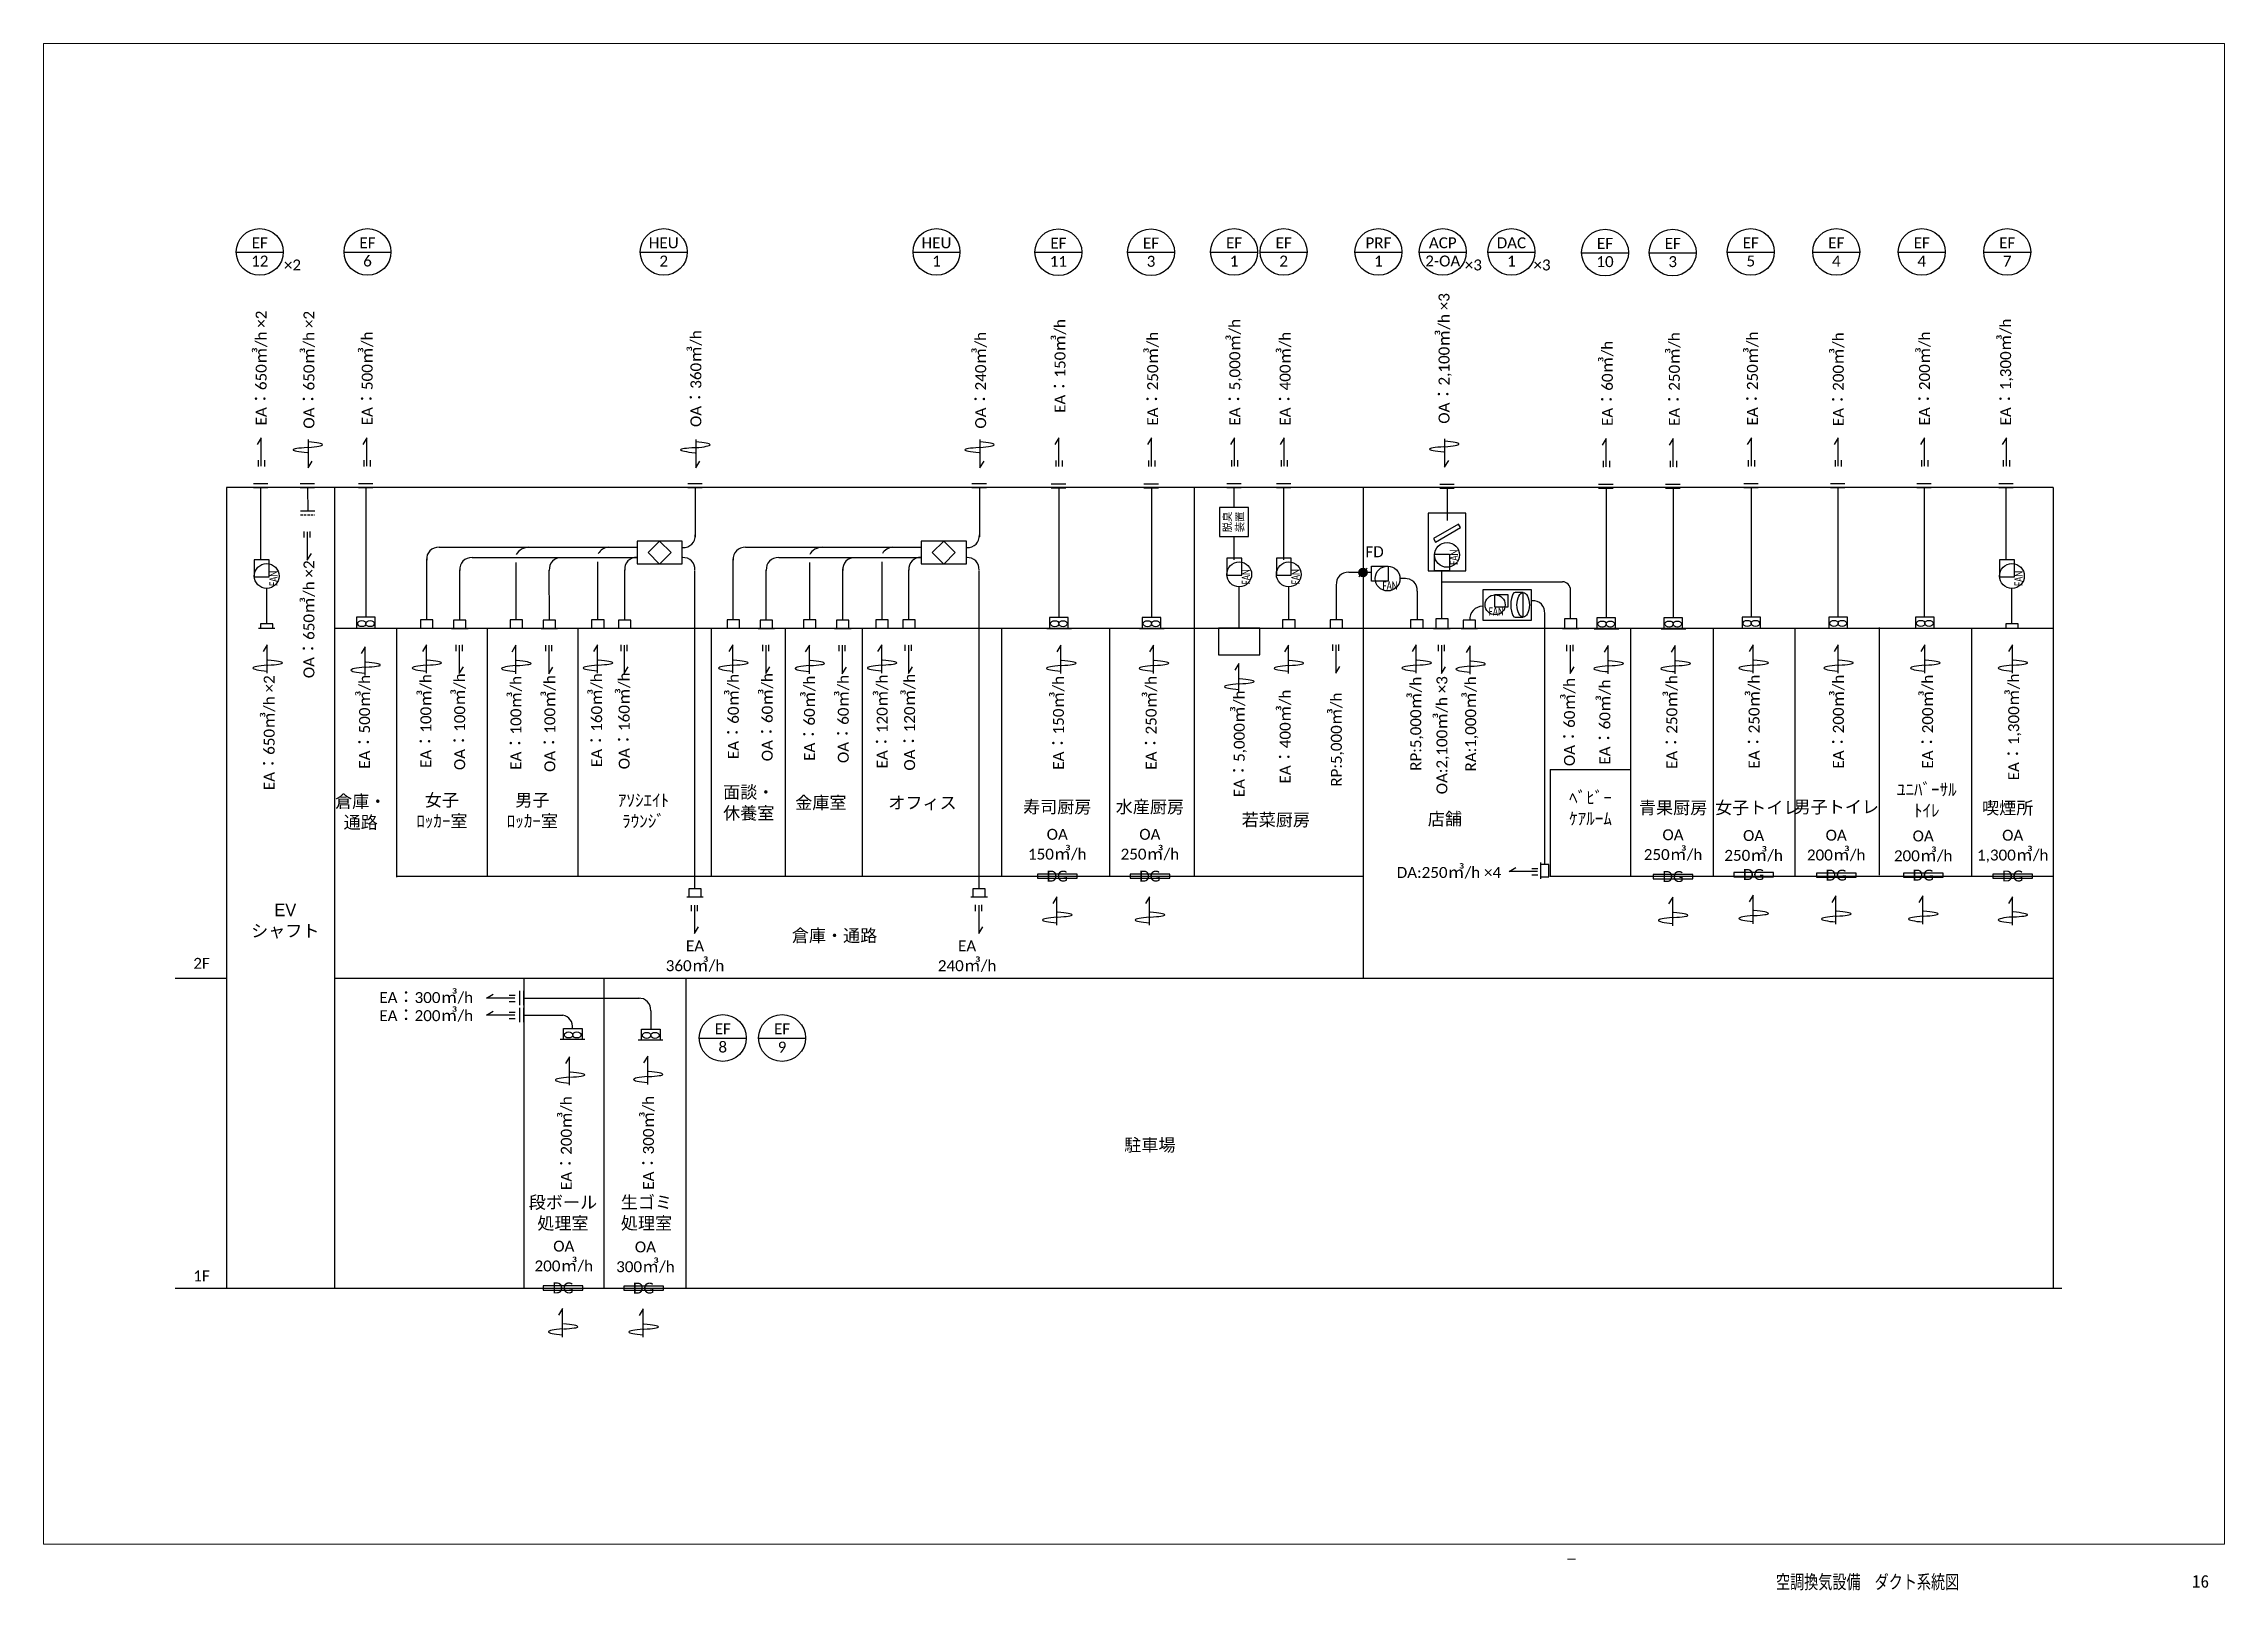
# Paper-space layout '1' of a CAD drawing. Extents: x 25 to 816, y 17 to 579.
# The model-space entities are those that its viewports show. They can reach past a viewport. Long polylines and large blocks are cut down to what shows.
import ezdxf
from ezdxf.enums import TextEntityAlignment as Align

# ---------------------------------------------------------------- set-up
doc = ezdxf.new("R2010")
doc.units = 0
doc.header["$MEASUREMENT"] = 0
doc.linetypes.add('DASHED', pattern=[19.05, 12.7, -6.35])
doc.layers.get('0').update_dxf_attribs({"linetype": 'CONTINUOUS'})
doc.layers.get('Defpoints').update_dxf_attribs({"color": 21, "linetype": 'CONTINUOUS'})
for name, color, linetype in [('00機器番号', 3, 'CONTINUOUS'), ('10機器､器具', 2, 'CONTINUOUS'), ('21OA(外気ダクト)', 4, 'CONTINUOUS'), ('22EA(排気ダクト)', 1, 'CONTINUOUS'), ('23SA(給気ダクト)', 4, 'CONTINUOUS'), ('94吹出､吸込', 3, 'CONTINUOUS'), ('A_室名', 9, 'CONTINUOUS'), ('A_建築', 8, 'CONTINUOUS'), ('枠内記述', 3, 'CONTINUOUS')]:
    doc.layers.add(name, color=color, linetype=linetype)
doc.styles.add('HORIZONTALBIGFONT', font='txt.shx', dxfattribs={"bigfont": 'bigfont.shx'})
doc.styles.add('MtXpl_Calibri', font='calibri.ttf')
doc.styles.add('ゴシック', font='MS Gothic.ttf', dxfattribs={"height": 4})

psp = doc.layouts.new('1')

# ---------------------------------------------------------------- texts
at = {"layer": '枠内記述', "linetype": 'ByBlock', "lineweight": -2, "style": 'ゴシック'}
psp.add_text('ー', height=2.8, dxfattribs=at).set_placement((577.36, 27.33))
at = {"layer": '枠内記述', "linetype": 'ByBlock', "lineweight": -2, "style": 'ゴシック', "width": 0.75}
psp.add_text('空調換気設備\u3000ダクト系統図', height=5, dxfattribs=at).set_placement((686.76, 20.55), align=Align.MIDDLE_CENTER)
at = {"layer": '枠内記述', "style": 'ゴシック'}
psp.add_text('16', height=4.6, dxfattribs=at).set_placement((804.46, 18.44))

msp = doc.modelspace()

# ---------------------------------------------------------------- texts
at = {"color": 7, "linetype": 'Continuous', "style": 'MtXpl_Calibri', "width": 0.7}
for p in [(942.94, -899.83), (657.33, -904.94), (892.64, -904.55), (904.64, -904.54), (1079.61, -904.94)]:
    msp.add_text('FAN', height=2, rotation=90, dxfattribs=at).set_placement(p)
for p in [(924.68, -905.84), (950.37, -912.1)]:
    msp.add_text('FAN', height=2, dxfattribs=at).set_placement(p)
at = {"rotation": 90, "style": 'HORIZONTALBIGFONT'}
for s, insert, char_height, width, attachment_point in [('{\\fCalibri|b0|i0|c0|p34;\\C7;EA\\fMS PGothic|b0|i0|c128|p50;\\H1.14583x;：\\fCalibri|b0|i0|c0|p34;\\H0.87273x;650\\fMS PGothic|b0|i0|c128|p50;\\H1.14583x;㎥\\fCalibri|b0|i0|c0|p34;\\H0.87273x;/h ×2}', (653.25, -866.08), 2.64584, 28.8776, 4), ('{\\fCalibri|b0|i0|c0|p34;\\C7;OA\\fMS PGothic|b0|i0|c128|p50;\\H1.14583x;：\\fCalibri|b0|i0|c0|p34;\\H0.87273x;650\\fMS PGothic|b0|i0|c128|p50;\\H1.14583x;㎥\\fCalibri|b0|i0|c0|p34;\\H0.87273x;/h ×2}', (664.82, -866.87), 2.64584, 28.8776, 4), ('{\\fCalibri|b0|i0|c0|p34;\\C7;OA\\fMS PGothic|b0|i0|c128|p50;\\H1.14583x;：\\fCalibri|b0|i0|c0|p34;\\H0.87273x;2,100\\fMS PGothic|b0|i0|c128|p50;\\H1.14583x;㎥\\fCalibri|b0|i0|c0|p34;\\H0.87273x;/h ×3}', (939.65, -865.68), 2.64584, 32.2886, 4), ('{\\fCalibri|b0|i0|c0|p34;\\H1x;\\C7;EA\\fMS PGothic|b0|i0|c128|p50;\\H1.14583x;：\\fCalibri|b0|i0|c0|p34;\\H0.87273x;500\\fMS PGothic|b0|i0|c128|p50;\\H1.14583x;㎥\\fCalibri|b0|i0|c0|p34;\\H0.87273x;/h}', (678.91, -866.06), 2.64584, 28.8776, 4), ('{\\fCalibri|b0|i0|c0|p34;\\H1x;\\C7;OA\\fMS PGothic|b0|i0|c128|p50;\\H1.14583x;：\\fCalibri|b0|i0|c0|p34;\\H0.87273x;360\\fMS PGothic|b0|i0|c128|p50;\\H1.14583x;㎥\\fCalibri|b0|i0|c0|p34;\\H0.87273x;/h}', (758.45, -866.47), 2.64584, 28.8776, 4), ('{\\fCalibri|b0|i0|c0|p34;\\H1x;\\C7;OA\\fMS PGothic|b0|i0|c128|p50;\\H1.14583x;：\\fCalibri|b0|i0|c0|p34;\\H0.87273x;240\\fMS PGothic|b0|i0|c128|p50;\\H1.14583x;㎥\\fCalibri|b0|i0|c0|p34;\\H0.87273x;/h}', (827.35, -866.87), 2.64584, 28.8776, 4), ('\\pxqc;{\\fCalibri|b0|i0|c0|p34;\\C7;EA\\fMS PGothic|b0|i0|c128|p50;\\H1.14583x;：\\fCalibri|b0|i0|c0|p34;\\H0.87273x;150\\fMS PGothic|b0|i0|c128|p50;\\H1.14583x;㎥\\fCalibri|b0|i0|c0|p34;\\H0.87273x;/h}', (846.55, -866.14), 2.64584, 28.8776, 4), ('{\\fCalibri|b0|i0|c0|p34;\\H1x;\\C7;EA\\fMS PGothic|b0|i0|c128|p50;\\H1.14583x;：\\fCalibri|b0|i0|c0|p34;\\H0.87273x;250\\fMS PGothic|b0|i0|c128|p50;\\H1.14583x;㎥\\fCalibri|b0|i0|c0|p34;\\H0.87273x;/h}', (868.97, -866.14), 2.64584, 28.8776, 4), ('{\\fCalibri|b0|i0|c0|p34;\\C7;EA\\fMS PGothic|b0|i0|c128|p50;\\H1.14583x;：\\fCalibri|b0|i0|c0|p34;\\H0.87273x;5,000\\fMS PGothic|b0|i0|c128|p50;\\H1.14583x;㎥\\fCalibri|b0|i0|c0|p34;\\H0.87273x;/h}', (889.02, -866.14), 2.64584, 28.8776, 4), ('{\\fCalibri|b0|i0|c0|p34;\\H1x;\\C7;EA\\fMS PGothic|b0|i0|c128|p50;\\H1.14583x;：\\fCalibri|b0|i0|c0|p34;\\H0.87273x;400\\fMS PGothic|b0|i0|c128|p50;\\H1.14583x;㎥\\fCalibri|b0|i0|c0|p34;\\H0.87273x;/h}', (901.02, -866.14), 2.64584, 28.8776, 4), ('{\\fCalibri|b0|i0|c0|p34;\\H1x;\\C7;EA\\fMS PGothic|b0|i0|c128|p50;\\H1.14583x;：\\fCalibri|b0|i0|c0|p34;\\H0.87273x;250\\fMS PGothic|b0|i0|c128|p50;\\H1.14583x;㎥\\fCalibri|b0|i0|c0|p34;\\H0.87273x;/h}', (995.2, -866.23), 2.64584, 28.8776, 4), ('{\\fCalibri|b0|i0|c0|p34;\\H1x;\\C7;EA\\fMS PGothic|b0|i0|c128|p50;\\H1.14583x;：\\fCalibri|b0|i0|c0|p34;\\H0.87273x;250\\fMS PGothic|b0|i0|c128|p50;\\H1.14583x;㎥\\fCalibri|b0|i0|c0|p34;\\H0.87273x;/h}', (1014.09, -866.08), 2.64584, 28.8776, 4), ('{\\fCalibri|b0|i0|c0|p34;\\H1x;\\C7;EA\\fMS PGothic|b0|i0|c128|p50;\\H1.14583x;：\\fCalibri|b0|i0|c0|p34;\\H0.87273x;200\\fMS PGothic|b0|i0|c128|p50;\\H1.14583x;㎥\\fCalibri|b0|i0|c0|p34;\\H0.87273x;/h}', (1034.88, -866.26), 2.64584, 28.8776, 4), ('{\\fCalibri|b0|i0|c0|p34;\\H1x;\\C7;EA\\fMS PGothic|b0|i0|c128|p50;\\H1.14583x;：\\fCalibri|b0|i0|c0|p34;\\H0.87273x;200\\fMS PGothic|b0|i0|c128|p50;\\H1.14583x;㎥\\fCalibri|b0|i0|c0|p34;\\H0.87273x;/h}', (1055.74, -866.08), 2.64584, 28.8776, 4), ('{\\fCalibri|b0|i0|c0|p34;\\H1x;\\C7;EA\\fMS PGothic|b0|i0|c128|p50;\\H1.14583x;：\\fCalibri|b0|i0|c0|p34;\\H0.87273x;1,300\\fMS PGothic|b0|i0|c128|p50;\\H1.14583x;㎥\\fCalibri|b0|i0|c0|p34;\\H0.87273x;/h}', (1075.54, -866.08), 2.64584, 28.8776, 4), ('{\\fCalibri|b0|i0|c0|p34;\\C7;EA\\fMS PGothic|b0|i0|c128|p50;\\H1.14583x;：\\fCalibri|b0|i0|c0|p34;\\H0.87273x;60\\fMS PGothic|b0|i0|c128|p50;\\H1.14583x;㎥\\fCalibri|b0|i0|c0|p34;\\H0.87273x;/h}', (978.99, -866.23), 2.64584, 28.8776, 4), ('\\C7;\\fＭＳ Ｐゴシック|b0|i0|;\\H1.8189826607704;脱臭\\P装置', (888.77, -889.44), 1.819, 7.0556, 5), ('{\\fCalibri|b0|i0|c0|p34;\\C7;OA\\fMS PGothic|b0|i0|c128|p50;\\H1.14583x;：\\fCalibri|b0|i0|c0|p34;\\H0.87273x;650\\fMS PGothic|b0|i0|c128|p50;\\H1.14583x;㎥\\fCalibri|b0|i0|c0|p34;\\H0.87273x;/h ×2}', (664.82, -927.24), 2.64584, 28.8776, 4), ('{\\fCalibri|b0|i0|c0|p34;\\C7;EA\\fMS PGothic|b0|i0|c128|p50;\\H1.14583x;：\\fCalibri|b0|i0|c0|p34;\\H0.87273x;650\\fMS PGothic|b0|i0|c128|p50;\\H1.14583x;㎥\\fCalibri|b0|i0|c0|p34;\\H0.87273x;/h ×2}', (655.2, -940.44), 2.64584, 28.8776, 5), ('{\\fCalibri|b0|i0|c0|p34;\\H1x;\\C7;EA\\fMS PGothic|b0|i0|c128|p50;\\H1.14583x;：\\fCalibri|b0|i0|c0|p34;\\H0.87273x;500\\fMS PGothic|b0|i0|c128|p50;\\H1.14583x;㎥\\fCalibri|b0|i0|c0|p34;\\H0.87273x;/h}', (678.27, -937.81), 2.64584, 28.8776, 5), ('{\\fCalibri|b0|i0|c0|p34;\\H1x;\\C7;EA\\fMS PGothic|b0|i0|c128|p50;\\H1.14583x;：\\fCalibri|b0|i0|c0|p34;\\H0.87273x;100\\fMS PGothic|b0|i0|c128|p50;\\H1.14583x;㎥\\fCalibri|b0|i0|c0|p34;\\H0.87273x;/h}', (693.1, -937.62), 2.64584, 28.8776, 5), ('{\\fCalibri|b0|i0|c0|p34;\\H1x;\\C7;OA\\fMS PGothic|b0|i0|c128|p50;\\H1.14583x;：\\fCalibri|b0|i0|c0|p34;\\H0.87273x;100\\fMS PGothic|b0|i0|c128|p50;\\H1.14583x;㎥\\fCalibri|b0|i0|c0|p34;\\H0.87273x;/h}', (701.29, -937.78), 2.64584, 28.8776, 5), ('{\\fCalibri|b0|i0|c0|p34;\\H1x;\\C7;EA\\fMS PGothic|b0|i0|c128|p50;\\H1.14583x;：\\fCalibri|b0|i0|c0|p34;\\H0.87273x;100\\fMS PGothic|b0|i0|c128|p50;\\H1.14583x;㎥\\fCalibri|b0|i0|c0|p34;\\H0.87273x;/h}', (714.9, -938.06), 2.64584, 28.8776, 5), ('{\\fCalibri|b0|i0|c0|p34;\\H1x;\\C7;OA\\fMS PGothic|b0|i0|c128|p50;\\H1.14583x;：\\fCalibri|b0|i0|c0|p34;\\H0.87273x;100\\fMS PGothic|b0|i0|c128|p50;\\H1.14583x;㎥\\fCalibri|b0|i0|c0|p34;\\H0.87273x;/h}', (723.1, -938.23), 2.64584, 28.8776, 5), ('{\\fCalibri|b0|i0|c0|p34;\\H1x;\\C7;EA\\fMS PGothic|b0|i0|c128|p50;\\H1.14583x;：\\fCalibri|b0|i0|c0|p34;\\H0.87273x;160\\fMS PGothic|b0|i0|c128|p50;\\H1.14583x;㎥\\fCalibri|b0|i0|c0|p34;\\H0.87273x;/h}', (734.43, -937.4), 2.64584, 28.8776, 5), ('{\\fCalibri|b0|i0|c0|p34;\\H1x;\\C7;OA\\fMS PGothic|b0|i0|c128|p50;\\H1.14583x;：\\fCalibri|b0|i0|c0|p34;\\H0.87273x;160\\fMS PGothic|b0|i0|c128|p50;\\H1.14583x;㎥\\fCalibri|b0|i0|c0|p34;\\H0.87273x;/h}', (741.09, -937.57), 2.64584, 28.8776, 5), ('{\\fCalibri|b0|i0|c0|p34;\\H1x;\\C7;EA\\fMS PGothic|b0|i0|c128|p50;\\H1.14583x;：\\fCalibri|b0|i0|c0|p34;\\H0.87273x;60\\fMS PGothic|b0|i0|c128|p50;\\H1.14583x;㎥\\fCalibri|b0|i0|c0|p34;\\H0.87273x;/h}', (767.51, -936.51), 2.64584, 28.8776, 5), ('{\\fCalibri|b0|i0|c0|p34;\\H1x;\\C7;OA\\fMS PGothic|b0|i0|c128|p50;\\H1.14583x;：\\fCalibri|b0|i0|c0|p34;\\H0.87273x;60\\fMS PGothic|b0|i0|c128|p50;\\H1.14583x;㎥\\fCalibri|b0|i0|c0|p34;\\H0.87273x;/h}', (775.71, -936.68), 2.64584, 28.8776, 5), ('{\\fCalibri|b0|i0|c0|p34;\\H1x;\\C7;EA\\fMS PGothic|b0|i0|c128|p50;\\H1.14583x;：\\fCalibri|b0|i0|c0|p34;\\H0.87273x;60\\fMS PGothic|b0|i0|c128|p50;\\H1.14583x;㎥\\fCalibri|b0|i0|c0|p34;\\H0.87273x;/h}', (785.92, -936.95), 2.64584, 28.8776, 5), ('{\\fCalibri|b0|i0|c0|p34;\\H1x;\\C7;OA\\fMS PGothic|b0|i0|c128|p50;\\H1.14583x;：\\fCalibri|b0|i0|c0|p34;\\H0.87273x;60\\fMS PGothic|b0|i0|c128|p50;\\H1.14583x;㎥\\fCalibri|b0|i0|c0|p34;\\H0.87273x;/h}', (794.11, -937.12), 2.64584, 28.8776, 5), ('{\\fCalibri|b0|i0|c0|p34;\\H1x;\\C7;EA\\fMS PGothic|b0|i0|c128|p50;\\H1.14583x;：\\fCalibri|b0|i0|c0|p34;\\H0.87273x;120\\fMS PGothic|b0|i0|c128|p50;\\H1.14583x;㎥\\fCalibri|b0|i0|c0|p34;\\H0.87273x;/h}', (803.51, -937.73), 2.64584, 28.8776, 5), ('{\\fCalibri|b0|i0|c0|p34;\\H1x;\\C7;OA\\fMS PGothic|b0|i0|c128|p50;\\H1.14583x;：\\fCalibri|b0|i0|c0|p34;\\H0.87273x;120\\fMS PGothic|b0|i0|c128|p50;\\H1.14583x;㎥\\fCalibri|b0|i0|c0|p34;\\H0.87273x;/h}', (810.16, -937.9), 2.64584, 28.8776, 5), ('{\\fCalibri|b0|i0|c0|p34;\\C7;EA\\fMS PGothic|b0|i0|c128|p50;\\H1.14583x;：\\fCalibri|b0|i0|c0|p34;\\H0.87273x;150\\fMS PGothic|b0|i0|c128|p50;\\H1.14583x;㎥\\fCalibri|b0|i0|c0|p34;\\H0.87273x;/h}', (846.17, -938.05), 2.64584, 28.8776, 5), ('{\\fCalibri|b0|i0|c0|p34;\\C7;EA\\fMS PGothic|b0|i0|c128|p50;\\H1.14583x;：\\fCalibri|b0|i0|c0|p34;\\H0.87273x;250\\fMS PGothic|b0|i0|c128|p50;\\H1.14583x;㎥\\fCalibri|b0|i0|c0|p34;\\H0.87273x;/h}', (868.59, -938.05), 2.64584, 28.8776, 5), ('{\\fCalibri|b0|i0|c0|p34;\\C7;RP:5,000\\fMS PGothic|b0|i0|c128|p50;\\H1.14583x;㎥\\fCalibri|b0|i0|c0|p34;\\H0.87273x;/h}', (932.8, -938.28), 2.64584, 26.9357, 5), ('{\\fCalibri|b0|i0|c0|p34;\\C7;OA:2,100\\fMS PGothic|b0|i0|c128|p50;\\H1.14583x;㎥\\fCalibri|b0|i0|c0|p34;\\H0.87273x;/h ×3}', (939.14, -941.04), 2.64584, 32, 5), ('{\\fCalibri|b0|i0|c0|p34;\\H1x;\\C7;RA:1,000\\fMS PGothic|b0|i0|c128|p50;\\H1.14583x;㎥\\fCalibri|b0|i0|c0|p34;\\H0.87273x;/h}', (946.09, -938.31), 2.64584, 26.9357, 5), ('{\\fCalibri|b0|i0|c0|p34;\\C7;OA\\fMS PGothic|b0|i0|c128|p50;\\H1.14583x;：\\fCalibri|b0|i0|c0|p34;\\H0.87273x;60\\fMS PGothic|b0|i0|c128|p50;\\H1.14583x;㎥\\fCalibri|b0|i0|c0|p34;\\H0.87273x;/h}', (969.82, -937.86), 2.64584, 28.8776, 5), ('{\\fCalibri|b0|i0|c0|p34;\\C7;EA\\fMS PGothic|b0|i0|c128|p50;\\H1.14583x;：\\fCalibri|b0|i0|c0|p34;\\H0.87273x;60\\fMS PGothic|b0|i0|c128|p50;\\H1.14583x;㎥\\fCalibri|b0|i0|c0|p34;\\H0.87273x;/h}', (978.39, -937.86), 2.64584, 28.8776, 5), ('{\\fCalibri|b0|i0|c0|p34;\\H1x;\\C7;EA\\fMS PGothic|b0|i0|c128|p50;\\H1.14583x;：\\fCalibri|b0|i0|c0|p34;\\H0.87273x;250\\fMS PGothic|b0|i0|c128|p50;\\H1.14583x;㎥\\fCalibri|b0|i0|c0|p34;\\H0.87273x;/h}', (994.6, -937.86), 2.64584, 28.8776, 5), ('{\\fCalibri|b0|i0|c0|p34;\\H1x;\\C7;EA\\fMS PGothic|b0|i0|c128|p50;\\H1.14583x;：\\fCalibri|b0|i0|c0|p34;\\H0.87273x;250\\fMS PGothic|b0|i0|c128|p50;\\H1.14583x;㎥\\fCalibri|b0|i0|c0|p34;\\H0.87273x;/h}', (1014.49, -937.77), 2.64584, 28.8776, 5), ('{\\fCalibri|b0|i0|c0|p34;\\H1x;\\C7;EA\\fMS PGothic|b0|i0|c128|p50;\\H1.14583x;：\\fCalibri|b0|i0|c0|p34;\\H0.87273x;200\\fMS PGothic|b0|i0|c128|p50;\\H1.14583x;㎥\\fCalibri|b0|i0|c0|p34;\\H0.87273x;/h}', (1034.89, -937.77), 2.64584, 28.8776, 5), ('{\\fCalibri|b0|i0|c0|p34;\\H1x;\\C7;EA\\fMS PGothic|b0|i0|c128|p50;\\H1.14583x;：\\fCalibri|b0|i0|c0|p34;\\H0.87273x;200\\fMS PGothic|b0|i0|c128|p50;\\H1.14583x;㎥\\fCalibri|b0|i0|c0|p34;\\H0.87273x;/h}', (1056.49, -937.77), 2.64584, 28.8776, 5), ('{\\fCalibri|b0|i0|c0|p34;\\H1x;\\C7;EA\\fMS PGothic|b0|i0|c128|p50;\\H1.14583x;：\\fCalibri|b0|i0|c0|p34;\\H0.87273x;1,300\\fMS PGothic|b0|i0|c128|p50;\\H1.14583x;㎥\\fCalibri|b0|i0|c0|p34;\\H0.87273x;/h}', (1077.49, -939.05), 2.64584, 28.8776, 5), ('{\\fCalibri|b0|i0|c0|p34;\\C7;EA\\fMS PGothic|b0|i0|c128|p50;\\H1.14583x;：\\fCalibri|b0|i0|c0|p34;\\H0.87273x;5,000\\fMS PGothic|b0|i0|c128|p50;\\H1.14583x;㎥\\fCalibri|b0|i0|c0|p34;\\H0.87273x;/h}', (890.1, -943.13), 2.64584, 28.8776, 5), ('{\\fCalibri|b0|i0|c0|p34;\\H1x;\\C7;EA\\fMS PGothic|b0|i0|c128|p50;\\H1.14583x;：\\fCalibri|b0|i0|c0|p34;\\H0.87273x;400\\fMS PGothic|b0|i0|c128|p50;\\H1.14583x;㎥\\fCalibri|b0|i0|c0|p34;\\H0.87273x;/h}', (901.03, -941.38), 2.64584, 28.8776, 5), ('{\\fCalibri|b0|i0|c0|p34;\\C7;RP:5,000\\fMS PGothic|b0|i0|c128|p50;\\H1.14583x;㎥\\fCalibri|b0|i0|c0|p34;\\H0.87273x;/h}', (913.59, -942.12), 2.64584, 26.1868, 5), ('{\\fCalibri|b0|i0|c0|p34;\\H1x;\\C7;EA\\fMS PGothic|b0|i0|c128|p50;\\H1.14583x;：\\fCalibri|b0|i0|c0|p34;\\H0.87273x;200\\fMS PGothic|b0|i0|c128|p50;\\H1.14583x;㎥\\fCalibri|b0|i0|c0|p34;\\H0.87273x;/h}', (727.09, -1039.75), 2.64584, 28.8776, 5), ('{\\fCalibri|b0|i0|c0|p34;\\H1x;\\C7;EA\\fMS PGothic|b0|i0|c128|p50;\\H1.14583x;：\\fCalibri|b0|i0|c0|p34;\\H0.87273x;300\\fMS PGothic|b0|i0|c128|p50;\\H1.14583x;㎥\\fCalibri|b0|i0|c0|p34;\\H0.87273x;/h}', (746.97, -1039.67), 2.64584, 28.8776, 5)]:
    msp.add_mtext(s, dxfattribs=dict(at, insert=insert, char_height=char_height, width=width, attachment_point=attachment_point))
at = {"attachment_point": 5, "style": 'HORIZONTALBIGFONT'}
for s, insert, char_height, width in [('\\C7;\\fCalibri|b0|i0|;\\H2.6458414077759;FD', (922.77, -896.65), 2.6458, 7.5), ('{\\fCalibri|b0|i0|c0|p34;\\C7;OA\\P150\\fMS PGothic|b0|i0|c128|p50;\\H1.14583x;㎥\\fCalibri|b0|i0|c0|p34;\\H0.87273x;/h}', (845.99, -967.51), 2.6458, 22.0052), ('{\\fCalibri|b0|i0|c0|p34;\\H1x;\\C7;OA\\P250\\fMS PGothic|b0|i0|c128|p50;\\H1.14583x;㎥\\fCalibri|b0|i0|c0|p34;\\H0.87273x;/h}', (868.4, -967.51), 2.6458, 22.0052), ('{\\fCalibri|b0|i0|c0|p34;\\H1x;\\C7;OA\\P250\\fMS PGothic|b0|i0|c128|p50;\\H1.14583x;㎥\\fCalibri|b0|i0|c0|p34;\\H0.87273x;/h}', (994.99, -967.62), 2.6458, 22.0052), ('{\\fCalibri|b0|i0|c0|p34;\\H1x;\\C7;OA\\P250\\fMS PGothic|b0|i0|c128|p50;\\H1.14583x;㎥\\fCalibri|b0|i0|c0|p34;\\H0.87273x;/h}', (1014.49, -967.81), 2.6458, 22.0052), ('{\\fCalibri|b0|i0|c0|p34;\\H1x;\\C7;OA\\P200\\fMS PGothic|b0|i0|c128|p50;\\H1.14583x;㎥\\fCalibri|b0|i0|c0|p34;\\H0.87273x;/h}', (1034.47, -967.72), 2.6458, 22.0052), ('{\\fCalibri|b0|i0|c0|p34;\\H1x;\\C7;OA\\P200\\fMS PGothic|b0|i0|c128|p50;\\H1.14583x;㎥\\fCalibri|b0|i0|c0|p34;\\H0.87273x;/h}', (1055.52, -967.91), 2.6458, 22.0052), ('{\\fCalibri|b0|i0|c0|p34;\\H1x;\\C7;OA\\P1,300\\fMS PGothic|b0|i0|c128|p50;\\H1.14583x;㎥\\fCalibri|b0|i0|c0|p34;\\H0.87273x;/h}', (1077.19, -967.91), 2.6458, 22.0052), ('\\C7;\\fCalibri|b0|i0|;\\H2.6458414077759;DG', (845.99, -975.15), 2.6458, 9.6), ('\\C7;\\fCalibri|b0|i0|;\\H2.6458414077759;DG', (868.4, -975.15), 2.6458, 9.6), ('{\\fCalibri|b0|i0|c0|p34;\\C7;DA:250\\fMS PGothic|b0|i0|c128|p50;\\H1.14583x;㎥\\fCalibri|b0|i0|c0|p34;\\H0.87273x;/h ×4}', (940.77, -974.15), 2.64584, 34.2472), ('\\C7;\\fCalibri|b0|i0|;\\H2.6458414077759;DG', (994.99, -975.26), 2.6458, 9.6), ('\\C7;\\fCalibri|b0|i0|;\\H2.6458414077759;DG', (1014.49, -974.78), 2.6458, 9.6), ('\\C7;\\fCalibri|b0|i0|;\\H2.6458414077759;DG', (1034.47, -974.91), 2.6458, 9.6), ('\\C7;\\fCalibri|b0|i0|;\\H2.6458414077759;DG', (1055.52, -974.91), 2.6458, 9.6), ('\\C7;\\fCalibri|b0|i0|;\\H2.6458414077759;DG', (1077.19, -975.13), 2.6458, 9.6), ('{\\fCalibri|b0|i0|c0|p34;\\H1x;\\C7;EA\\P360\\fMS PGothic|b0|i0|c128|p50;\\H1.14583x;㎥\\fCalibri|b0|i0|c0|p34;\\H0.87273x;/h}', (758.34, -994.51), 2.6458, 22.0052), ('{\\fCalibri|b0|i0|c0|p34;\\H1x;\\C7;EA\\P240\\fMS PGothic|b0|i0|c128|p50;\\H1.14583x;㎥\\fCalibri|b0|i0|c0|p34;\\H0.87273x;/h}', (824.18, -994.51), 2.6458, 22.0052), ('{\\fCalibri|b0|i0|c0|p34;\\H1x;\\C7;EA\\fMS PGothic|b0|i0|c128|p50;\\H1.14583x;：\\fCalibri|b0|i0|c0|p34;\\H0.87273x;300\\fMS PGothic|b0|i0|c128|p50;\\H1.14583x;㎥\\fCalibri|b0|i0|c0|p34;\\H0.87273x;/h}', (693.3, -1004.42), 2.64584, 28.8776), ('{\\fCalibri|b0|i0|c0|p34;\\H1x;\\C7;EA\\fMS PGothic|b0|i0|c128|p50;\\H1.14583x;：\\fCalibri|b0|i0|c0|p34;\\H0.87273x;200\\fMS PGothic|b0|i0|c128|p50;\\H1.14583x;㎥\\fCalibri|b0|i0|c0|p34;\\H0.87273x;/h}', (693.3, -1008.8), 2.64584, 28.8776), ('{\\fCalibri|b0|i0|c0|p34;\\H1x;\\C7;OA\\P200\\fMS PGothic|b0|i0|c128|p50;\\H1.14583x;㎥\\fCalibri|b0|i0|c0|p34;\\H0.87273x;/h}', (726.59, -1067.16), 2.6458, 22.0052), ('{\\fCalibri|b0|i0|c0|p34;\\H1x;\\C7;OA\\P300\\fMS PGothic|b0|i0|c128|p50;\\H1.14583x;㎥\\fCalibri|b0|i0|c0|p34;\\H0.87273x;/h}', (746.34, -1067.35), 2.6458, 22.0052), ('\\C7;\\fCalibri|b0|i0|;\\H2.6458414077759;DG', (726.39, -1074.8), 2.6458, 9.6), ('\\C7;\\fCalibri|b0|i0|;\\H2.6458414077759;DG', (745.89, -1074.84), 2.6458, 9.6)]:
    msp.add_mtext(s, dxfattribs=dict(at, insert=insert, char_height=char_height, width=width))
at = {"layer": '00機器番号', "color": 2, "char_height": 2.6458, "attachment_point": 5, "style": 'HORIZONTALBIGFONT'}
for s, insert, width in [('{\\fCalibri|b0|i0|c0|p34;\\H1x;\\C7;EF\\P12}', (653.02, -824.11), 11.3662), ('\\C7;\\fCalibri|b0|i0|;\\H2.6458414077759;EF\\P6', (679.09, -824.11), 11.3662), ('{\\fCalibri|b0|i0|c0|p34;\\H1x;\\C7;HEU\\P2}', (750.77, -824.11), 11.3662), ('{\\fCalibri|b0|i0|c0|p34;\\H1x;\\C7;HEU\\P1}', (816.77, -824.11), 11.3662), ('{\\fCalibri|b0|i0|c0|p34;\\C7;EF\\P11}', (846.26, -824.18), 11.3662), ('\\C7;\\fCalibri|b0|i0|;\\H2.6458414077759;EF\\P3', (868.68, -824.18), 11.3662), ('\\C7;\\fCalibri|b0|i0|;\\H2.6458414077759;EF\\P1', (888.77, -824.11), 11.3662), ('\\C7;\\fCalibri|b0|i0|;\\H2.6458414077759;EF\\P2', (900.77, -824.11), 11.3662), ('\\C7;\\fCalibri|b0|i0|;\\H2.6458414077759;PRF\\P1', (923.7, -824.11), 11.3662), ('{\\fCalibri|b0|i0|c0|p34;\\C7;ACP\\P2-OA}', (939.27, -824.11), 11.3662), ('\\C7;\\fCalibri|b0|i0|;\\H2.6458414077759;DAC\\P1', (955.88, -824.11), 11.3662), ('{\\fCalibri|b0|i0|c0|p34;\\H1x;\\C7;EF\\P10}', (978.53, -824.26), 11.3662), ('\\C7;\\fCalibri|b0|i0|;\\H2.6458414077759;EF\\P3', (994.91, -824.26), 11.3662), ('\\C7;\\fCalibri|b0|i0|;\\H2.6458414077759;EF\\P5', (1013.8, -824.11), 11.3662), ('\\C7;\\fCalibri|b0|i0|;\\H2.6458414077759;EF\\P4', (1034.49, -824.11), 11.3662), ('\\C7;\\fCalibri|b0|i0|;\\H2.6458414077759;EF\\P4', (1055.17, -824.11), 11.3662), ('\\C7;\\fCalibri|b0|i0|;\\H2.6458414077759;EF\\P7', (1075.85, -824.11), 11.3662), ('{\\fCalibri|b0|i0|c0|p34;\\C7;×2}', (660.94, -827.27), 8.1683), ('\\C7;\\fCalibri|b0|i0|;\\H2.6458414077759;×3', (946.67, -827.27), 8.1683), ('\\C7;\\fCalibri|b0|i0|;\\H2.6458414077759;×3', (963.29, -827.27), 8.1683), ('\\C7;\\fCalibri|b0|i0|;\\H2.6458414077759;EF\\P8', (765.05, -1014.31), 11.3662), ('\\C7;\\fCalibri|b0|i0|;\\H2.6458414077759;EF\\P9', (779.4, -1014.31), 11.3662)]:
    msp.add_mtext(s, dxfattribs=dict(at, insert=insert, width=width))
at = {"layer": 'A_室名', "attachment_point": 5, "style": 'HORIZONTALBIGFONT'}
for s, insert, char_height, width in [('\\C7;\\fＭＳ Ｐゴシック|b0|i0|;\\H3.0316932797432;倉庫・\\P通路', (677.45, -959.75), 3.0317, 30.0316), ('\\C7;\\fＭＳ Ｐゴシック|b0|i0|;\\H3.0316932797432;女子\\Pﾛｯｶｰ室', (697.09, -959.39), 3.0317, 22.0052), ('\\C7;\\fＭＳ Ｐゴシック|b0|i0|;\\H3.0316932797432;男子\\Pﾛｯｶｰ室', (718.99, -959.39), 3.0317, 22.0052), ('\\C7;\\fＭＳ Ｐゴシック|b0|i0|;\\H3.0316932797432;ｱｿｼｴｲﾄ\\Pﾗｳﾝｼﾞ', (745.88, -959.39), 3.0317, 19.592), ('{\\fMS PGothic|b0|i0|c128|p50;\\H1x;\\C7;面談・\\P休養室}', (771.34, -957.52), 3.0317, 15.5176), ('{\\fMS PGothic|b0|i0|c128|p50;\\C7;ﾍﾞﾋﾞｰ\\Pｹｱﾙｰﾑ}', (975.02, -958.76), 3.0317, 19.592), ('{\\fMS PGothic|b0|i0|c128|p50;\\H1x;\\C7;ﾕﾆﾊﾞｰｻﾙ\\Pﾄｲﾚ}', (1056.39, -956.78), 3.0317, 26.1868), ('\\C7;\\fＭＳ Ｐゴシック|b0|i0|;\\H3.0316932797432;金庫室', (788.79, -957.52), 3.0317, 19.592), ('\\C7;\\fＭＳ Ｐゴシック|b0|i0|;\\H3.0316932797432;オフィス', (813.38, -957.52), 3.0317, 19.592), ('{\\fMS PGothic|b0|i0|c128|p50;\\H1x;\\C7;寿司厨房}', (845.98, -958.56), 3.0317, 19.592), ('\\C7;\\fＭＳ Ｐゴシック|b0|i0|;\\H3.0316932797432;水産厨房', (868.4, -958.56), 3.0317, 19.592), ('\\C7;\\fＭＳ Ｐゴシック|b0|i0|;\\H3.0316932797432;若菜厨房', (898.88, -961.69), 3.0317, 19.592), ('\\C7;\\fＭＳ Ｐゴシック|b0|i0|;\\H3.0316932797432;店舗', (939.78, -961.46), 3.0317, 52.2093), ('\\C7;\\fＭＳ Ｐゴシック|b0|i0|;\\H3.0316932797432;青果厨房', (995.02, -958.76), 3.0317, 19.592), ('{\\fMS PGothic|b0|i0|c128|p50;\\H1x;\\C7;女子トイレ}', (1015.49, -958.73), 3.0317, 22.0052), ('\\C7;\\fＭＳ Ｐゴシック|b0|i0|;\\H3.0316932797432;男子トイレ', (1034.49, -958.56), 3.0317, 22.0052), ('\\C7;\\fＭＳ Ｐゴシック|b0|i0|;\\H3.0316932797432;喫煙所', (1075.98, -958.81), 3.0317, 22.0052), ('{\\fMS PGothic|b0|i0|c128|p50;\\H1x;\\C7;EV\\Pシャフト}', (659.2, -986.03), 3.0317, 22.0052), ('\\C7;\\fＭＳ Ｐゴシック|b0|i0|;\\H3.0316932797432;倉庫・通路', (792.1, -989.69), 3.0317, 30.0316), ('\\C7;\\fCalibri|b0|i0|;\\H2.6458414077759;2F', (638.93, -996.25), 3, 6.9851), ('\\C7;\\fＭＳ Ｐゴシック|b0|i0|;\\H3.0316932797432;駐車場', (868.4, -1040.38), 3.0317, 30.0316), ('\\C7;\\fＭＳ Ｐゴシック|b0|i0|;\\H3.0316932797432;段ボール\\P処理室', (726.38, -1056.77), 3.0317, 19.592), ('\\C7;\\fＭＳ Ｐゴシック|b0|i0|;\\H3.0316932797432;生ゴミ\\P処理室', (746.59, -1056.76), 3.0317, 22.0052), ('\\C7;\\fCalibri|b0|i0|;\\H2.6458414077759;1F', (638.93, -1071.86), 3, 6.9851)]:
    msp.add_mtext(s, dxfattribs=dict(at, insert=insert, char_height=char_height, width=width))

# ---------------------------------------------------------------- blocks, each defined once
blk = doc.blocks.new('FD')
at = {"layer": '10機器､器具', "linetype": 'Continuous'}
for p, q in [((-103, -8), (8, 103)), ((-103, -103), (103, 103)), ((-101, 22), (-22, 101)), ((-99, -30), (30, 99)), ((-90, -50), (50, 90)), ((-79, -66), (66, 79)), ((-66, -79), (79, 66)), ((-50, -90), (90, 50)), ((-30, -99), (99, 30)), ((-8, -103), (103, 8)), ((22, -101), (101, -22))]:
    blk.add_line(p, q, dxfattribs=at)
blk.add_ellipse((0, 0), major_axis=(-72.9, 72.9), ratio=1, start_param=3.926991, end_param=10.210176, dxfattribs=at)

# ---------------------------------------------------------------- linework, layer by layer
at = {"color": 7, "linetype": 'Continuous'}
for p, q in [((958.73, -906.5), (956.76, -906.5)), ((958.73, -912.5), (958.73, -906.5)), ((956.76, -912.5), (958.73, -912.5))]:
    msp.add_line(p, q, dxfattribs=at)
msp.add_lwpolyline([(937.03, -893.44), (937.53, -894.31), (943.59, -890.81), (943.09, -889.94)], close=True, dxfattribs=at)
msp.add_ellipse((956.76, -909.5), major_axis=(0, -3), ratio=0.338694, start_param=-3.141593, end_param=0, dxfattribs=at)
msp.add_ellipse((958.73, -909.5), major_axis=(0, 3), ratio=0.5, dxfattribs=at)
at = {"layer": '00機器番号', "color": 2}
for p, q in [((647.34, -824.13), (658.7, -824.13)), ((673.4, -824.13), (684.77, -824.13)), ((745.09, -824.13), (756.45, -824.13)), ((811.09, -824.13), (822.45, -824.13)), ((840.58, -824.2), (851.94, -824.2)), ((863, -824.2), (874.36, -824.2)), ((883.09, -824.13), (894.45, -824.13)), ((895.09, -824.13), (906.45, -824.13)), ((918.02, -824.13), (929.38, -824.13)), ((933.59, -824.13), (944.95, -824.13)), ((950.2, -824.13), (961.56, -824.13)), ((972.85, -824.29), (984.22, -824.29)), ((989.23, -824.29), (1000.6, -824.29)), ((1008.12, -824.13), (1019.49, -824.13)), ((1028.8, -824.13), (1040.17, -824.13)), ((1049.49, -824.13), (1060.85, -824.13)), ((1070.17, -824.13), (1081.53, -824.13)), ((759.37, -1014.34), (770.74, -1014.34)), ((773.72, -1014.34), (785.09, -1014.34))]:
    msp.add_line(p, q, dxfattribs=at)
for centre in [(653.02, -824.11), (679.09, -824.11), (750.77, -824.11), (816.77, -824.11), (846.26, -824.18), (868.68, -824.18), (888.77, -824.11), (900.77, -824.11), (923.7, -824.11), (939.27, -824.11), (955.88, -824.11), (978.53, -824.26), (994.91, -824.26), (1013.8, -824.11), (1034.49, -824.11), (1055.17, -824.11), (1075.85, -824.11), (765.05, -1014.31), (779.4, -1014.31)]:
    msp.add_ellipse(centre, major_axis=(5.68, 0), ratio=0.995261, dxfattribs=at)
at = {"layer": '10機器､器具'}
for p, q in [((651.5, -880.13), (655, -880.13)), ((651.5, -881.13), (655, -881.13)), ((662.8, -880.11), (666.3, -880.11)), ((662.8, -881.11), (666.3, -881.11)), ((676.9, -880.11), (680.4, -880.11)), ((676.9, -881.11), (680.4, -881.11)), ((756.58, -880.12), (760.08, -880.12)), ((756.58, -881.12), (760.08, -881.12)), ((825.34, -880.11), (828.84, -880.11)), ((825.34, -881.11), (828.84, -881.11)), ((844.54, -880.19), (848.04, -880.19)), ((844.54, -881.19), (848.04, -881.19)), ((866.96, -880.19), (870.46, -880.19)), ((866.96, -881.19), (870.46, -881.19)), ((887.02, -880.13), (890.52, -880.13)), ((887.02, -881.13), (890.52, -881.13)), ((899.02, -880.13), (902.52, -880.13)), ((899.02, -881.13), (902.52, -881.13)), ((938.56, -880.28), (942.06, -880.28)), ((976.98, -880.28), (980.48, -880.28)), ((993.2, -880.28), (996.7, -880.28)), ((1012.09, -880.13), (1015.59, -880.13)), ((1012.09, -881.13), (1015.59, -881.13)), ((1033.09, -880.13), (1036.59, -880.13)), ((1033.09, -881.13), (1036.59, -881.13)), ((1053.99, -880.13), (1057.49, -880.13)), ((1053.99, -881.13), (1057.49, -881.13)), ((1073.79, -880.13), (1077.29, -880.13)), ((1073.79, -881.13), (1077.29, -881.13)), ((938.56, -881.28), (942.06, -881.28)), ((976.98, -881.28), (980.48, -881.28)), ((993.2, -881.28), (996.7, -881.28)), ((662.87, -886.74), (666.37, -886.74)), ((652.7, -915.13), (656.7, -915.13)), ((675.77, -915.13), (681.77, -915.13)), ((691.42, -915.13), (695.42, -915.13)), ((699.42, -915.2), (703.42, -915.2)), ((713.09, -915.13), (717.09, -915.13)), ((721.09, -915.23), (725.09, -915.23)), ((732.83, -915.13), (736.83, -915.13)), ((739.33, -915.17), (743.33, -915.17)), ((765.59, -915.13), (769.59, -915.13)), ((773.59, -915.19), (777.59, -915.19)), ((784.09, -915.13), (788.09, -915.13)), ((792.09, -915.22), (796.09, -915.22)), ((801.59, -915.13), (805.59, -915.13)), ((808.09, -915.16), (812.09, -915.16)), ((843.44, -915.19), (849.44, -915.19)), ((865.86, -915.19), (871.86, -915.19)), ((900.02, -915.13), (904.02, -915.13)), ((911.52, -915.13), (915.52, -915.13)), ((930.99, -915.13), (934.99, -915.13)), ((937.07, -915.19), (941.07, -915.19)), ((943.69, -915.21), (947.69, -915.21)), ((968.21, -915.19), (972.21, -915.19)), ((975.88, -915.28), (981.88, -915.28)), ((992.1, -915.28), (998.1, -915.28)), ((1010.99, -915.13), (1016.99, -915.13)), ((1031.99, -915.13), (1037.99, -915.13)), ((1052.99, -915.13), (1058.99, -915.13)), ((1074.99, -915.13), (1078.99, -915.13)), ((962.95, -971.81), (962.95, -975.81)), ((756.33, -980.13), (760.33, -980.13)), ((825.08, -980.13), (829.08, -980.13)), ((715.86, -1002.88), (715.86, -1006.38)), ((715.86, -1007.01), (715.86, -1010.51)), ((716.86, -1002.88), (716.86, -1006.38)), ((716.86, -1007.01), (716.86, -1010.51)), ((731.7, -1014.67), (725.7, -1014.67)), ((750.59, -1014.82), (744.59, -1014.82))]:
    msp.add_line(p, q, dxfattribs=at)
at = {"layer": '10機器､器具', "linetype": 'DASHED', "ltscale": 0.1}
msp.add_line((662.87, -887.74), (666.37, -887.74), dxfattribs=at)
at = {"layer": '10機器､器具'}
for points in [[(892.3, -892.97), (892.3, -885.91), (885.24, -885.91), (885.24, -892.97)], [(944.86, -901.31), (944.86, -887.31), (935.76, -887.31), (935.76, -901.31)], [(744.33, -899.57), (755.23, -899.57), (755.23, -894.07), (744.33, -894.07)], [(749.78, -899.64), (752.56, -896.85), (749.78, -894.07), (746.99, -896.85)], [(813.09, -899.56), (823.99, -899.56), (823.99, -894.06), (813.09, -894.06)], [(818.54, -899.63), (821.32, -896.85), (818.54, -894.06), (815.75, -896.85)], [(655.3, -902.71), (655.3, -898.63), (651.7, -898.63), (651.7, -902.71)], [(890.62, -902.31), (890.62, -898.23), (887.02, -898.23), (887.02, -902.31)], [(902.62, -902.31), (902.62, -898.23), (899.02, -898.23), (899.02, -902.31)], [(926.1, -903.73), (922.02, -903.73), (922.02, -900.13), (926.1, -900.13)], [(940.91, -897.23), (940.91, -901.31), (937.31, -901.31), (937.31, -897.23)], [(1077.59, -902.71), (1077.59, -898.63), (1073.99, -898.63), (1073.99, -902.71)], [(948.99, -913.17), (960.74, -913.17), (960.74, -905.83), (948.99, -905.83)], [(951.79, -909.99), (955.09, -909.99), (955.09, -907.08), (951.79, -907.08)], [(676.46, -915.13), (680.97, -915.13), (680.97, -912.48), (676.46, -912.48)], [(844.13, -915.19), (848.65, -915.19), (848.65, -912.54), (844.13, -912.54)], [(866.55, -915.19), (871.07, -915.19), (871.07, -912.54), (866.55, -912.54)], [(976.57, -915.28), (981.09, -915.28), (981.09, -912.62), (976.57, -912.62)], [(992.79, -915.28), (997.3, -915.28), (997.3, -912.62), (992.79, -912.62)], [(1011.68, -915.13), (1016.19, -915.13), (1016.19, -912.47), (1011.68, -912.47)], [(1032.68, -915.13), (1037.19, -915.13), (1037.19, -912.47), (1032.68, -912.47)], [(1053.68, -915.13), (1058.19, -915.13), (1058.19, -912.47), (1053.68, -912.47)], [(885.02, -921.63), (895.02, -921.63), (895.02, -915.13), (885.02, -915.13)], [(841.19, -975.65), (850.79, -975.65), (850.79, -974.65), (841.19, -974.65)], [(863.6, -975.65), (873.2, -975.65), (873.2, -974.65), (863.6, -974.65)], [(990.19, -975.76), (999.79, -975.76), (999.79, -974.76), (990.19, -974.76)], [(1009.69, -975.28), (1019.29, -975.28), (1019.29, -974.28), (1009.69, -974.28)], [(1029.67, -975.41), (1039.27, -975.41), (1039.27, -974.41), (1029.67, -974.41)], [(1050.72, -975.41), (1060.32, -975.41), (1060.32, -974.41), (1050.72, -974.41)], [(1072.39, -975.63), (1081.99, -975.63), (1081.99, -974.63), (1072.39, -974.63)], [(731.01, -1014.67), (726.49, -1014.67), (726.49, -1012.01), (731.01, -1012.01)], [(749.89, -1014.82), (745.38, -1014.82), (745.38, -1012.16), (749.89, -1012.16)], [(721.59, -1075.3), (731.19, -1075.3), (731.19, -1074.3), (721.59, -1074.3)], [(741.09, -1075.34), (750.69, -1075.34), (750.69, -1074.34), (741.09, -1074.34)]]:
    msp.add_lwpolyline(points, close=True, dxfattribs=at)
for points in [[(940.57, -915.19), (940.57, -912.86), (937.57, -912.86), (937.57, -915.19)], [(971.71, -915.19), (971.71, -912.86), (968.71, -912.86), (968.71, -915.19)], [(656.2, -915.13), (656.2, -914.13), (653.2, -914.13), (653.2, -915.13)], [(694.92, -915.13), (694.92, -913.13), (691.92, -913.13), (691.92, -915.13)], [(702.92, -915.2), (702.92, -913.2), (699.92, -913.2), (699.92, -915.2)], [(716.59, -915.13), (716.59, -913.13), (713.59, -913.13), (713.59, -915.13)], [(724.59, -915.23), (724.59, -913.23), (721.59, -913.23), (721.59, -915.23)], [(736.33, -915.13), (736.33, -913.13), (733.33, -913.13), (733.33, -915.13)], [(742.83, -915.17), (742.83, -913.17), (739.83, -913.17), (739.83, -915.17)], [(769.09, -915.13), (769.09, -913.13), (766.09, -913.13), (766.09, -915.13)], [(777.09, -915.19), (777.09, -913.19), (774.09, -913.19), (774.09, -915.19)], [(787.59, -915.13), (787.59, -913.13), (784.59, -913.13), (784.59, -915.13)], [(795.59, -915.22), (795.59, -913.22), (792.59, -913.22), (792.59, -915.22)], [(805.09, -915.13), (805.09, -913.13), (802.09, -913.13), (802.09, -915.13)], [(811.59, -915.16), (811.59, -913.16), (808.59, -913.16), (808.59, -915.16)], [(903.52, -915.13), (903.52, -913.13), (900.52, -913.13), (900.52, -915.13)], [(915.02, -915.13), (915.02, -913.13), (912.02, -913.13), (912.02, -915.13)], [(934.49, -915.13), (934.49, -913.13), (931.49, -913.13), (931.49, -915.13)], [(947.19, -915.21), (947.19, -913.21), (944.19, -913.21), (944.19, -915.21)], [(1078.49, -915.13), (1078.49, -914.13), (1075.49, -914.13), (1075.49, -915.13)], [(962.95, -975.31), (964.95, -975.31), (964.95, -972.31), (962.95, -972.31)], [(759.83, -980.13), (759.83, -978.18), (756.83, -978.18), (756.83, -980.13)], [(828.58, -980.13), (828.58, -978.18), (825.58, -978.18), (825.58, -980.13)]]:
    msp.add_lwpolyline(points, dxfattribs=at)
for centre, radius in [((940.31, -897.41), 3), ((654.7, -902.53), 3), ((890.02, -902.13), 3), ((902.02, -902.13), 3), ((925.92, -903.13), 3), ((1076.99, -902.53), 3), ((951.94, -909.5), 2.42)]:
    msp.add_circle(centre, radius, dxfattribs=at)
for centre, major_axis in [((677.72, -914.02), (1, 0)), ((679.72, -914.02), (1, 0)), ((845.39, -914.08), (1, 0)), ((847.39, -914.08), (1, 0)), ((867.81, -914.08), (1, 0)), ((869.81, -914.08), (1, 0)), ((977.83, -914.16), (1, 0)), ((979.83, -914.16), (1, 0)), ((994.04, -914.16), (1, 0)), ((996.04, -914.16), (1, 0)), ((1012.93, -914.01), (1, 0)), ((1014.93, -914.01), (1, 0)), ((1033.93, -914.01), (1, 0)), ((1035.93, -914.01), (1, 0)), ((1054.93, -914.01), (1, 0)), ((1056.93, -914.01), (1, 0)), ((727.75, -1013.55), (-1, 0)), ((729.75, -1013.55), (-1, 0)), ((746.64, -1013.7), (-1, 0)), ((748.64, -1013.7), (-1, 0))]:
    msp.add_ellipse(centre, major_axis=major_axis, ratio=0.741722, dxfattribs=at)
at = {"layer": '21OA(外気ダクト)'}
for p, q in [((664.6, -881.27), (664.62, -886.74)), ((758.38, -881.28), (758.4, -893.05)), ((827.14, -881.27), (827.16, -893.05)), ((940.36, -881.44), (940.36, -889.1)), ((755.33, -895.63), (755.23, -895.63)), ((824.09, -895.63), (823.99, -895.63)), ((701.42, -913.2), (701.41, -901.06)), ((704.42, -898.08), (744.33, -898.08)), ((723.09, -913.23), (723.08, -901.09)), ((741.33, -913.17), (741.32, -901.03)), ((775.59, -913.19), (775.58, -901.06)), ((778.59, -898.07), (813.09, -898.07)), ((794.09, -913.22), (794.08, -900.81)), ((810.09, -913.16), (810.08, -901.02)), ((939.07, -912.86), (939.07, -901.39)), ((970.21, -912.86), (970.21, -905.93))]:
    msp.add_line(p, q, dxfattribs=at)
at = {"layer": '21OA(外気ダクト)', "linetype": 'Continuous'}
msp.add_line((939.07, -903.93), (968.21, -903.93), dxfattribs=at)
msp.add_arc((968.21, -905.93), 2, 0, 90, dxfattribs=at)
at = {"layer": '21OA(外気ダクト)'}
for centre, major_axis, ratio, start_param, end_param in [((755.14, -892.37), (2.44, -2.44), 0.888921, 5.497787, 7.068583), ((823.89, -892.37), (2.44, -2.44), 0.888921, 5.497787, 7.068583), ((704.66, -901.31), (2.47, -2.4), 0.884836, 2.356194, 3.926991), ((726.33, -901.34), (2.47, -2.4), 0.884836, 2.356194, 3.926991), ((744.57, -901.28), (2.47, -2.4), 0.884836, 2.356194, 3.926991), ((778.83, -901.31), (2.47, -2.4), 0.884836, 2.356194, 3.926991), ((797.33, -901.34), (2.47, -2.4), 0.884836, 2.356194, 3.926991), ((813.33, -901.28), (2.47, -2.4), 0.884836, 2.356194, 3.926991)]:
    msp.add_ellipse(centre, major_axis=major_axis, ratio=ratio, start_param=start_param, end_param=end_param, dxfattribs=at)
at = {"layer": '22EA(排気ダクト)'}
for p, q in [((653.2, -881.29), (653.2, -898.63)), ((678.7, -881.27), (678.7, -912.48)), ((846.34, -881.35), (846.34, -912.54)), ((868.76, -881.35), (868.76, -912.54)), ((888.72, -881.29), (888.72, -885.91)), ((900.72, -881.29), (900.72, -898.63)), ((978.78, -881.44), (978.78, -912.62)), ((995, -881.44), (995, -912.62)), ((1013.89, -881.29), (1013.89, -912.47)), ((1034.89, -881.29), (1034.89, -912.47)), ((1055.79, -881.29), (1055.79, -912.47)), ((1075.49, -881.29), (1075.49, -898.63)), ((696.42, -895.57), (744.33, -895.57)), ((770.59, -895.57), (813.09, -895.57)), ((888.72, -892.97), (888.72, -898.63)), ((693.42, -913.13), (693.41, -898.35)), ((715.09, -913.13), (715.09, -899.24)), ((734.83, -913.13), (734.83, -899.13)), ((755.41, -898.06), (755.23, -898.06)), ((758.33, -978.18), (758.33, -901.24)), ((767.59, -913.13), (767.58, -898.34)), ((786.09, -913.13), (786.09, -899.23)), ((803.59, -913.13), (803.59, -899.13)), ((824.17, -898.05), (823.99, -898.05)), ((827.08, -978.18), (827.09, -901.23)), ((654.7, -914.13), (654.7, -905.37)), ((890.02, -915.13), (890.02, -905.12)), ((902.02, -913.13), (902.02, -905.13)), ((1076.99, -914.13), (1076.99, -905.37)), ((716.88, -1004.68), (744.91, -1004.68)), ((747.61, -1007.77), (747.61, -1012.16)), ((716.88, -1008.78), (726.33, -1008.78))]:
    msp.add_line(p, q, dxfattribs=at)
for centre, major_axis, ratio, start_param, end_param in [((696.66, -898.81), (2.47, -2.4), 0.884836, 2.356194, 3.926991), ((717.14, -897.4), (2.12, 1.24), 0.629889, 0.785398, 2.356194), ((736.55, -897), (1.69, 1.07), 0.557761, 0.785398, 2.356194), ((770.83, -898.81), (2.47, -2.4), 0.884836, 2.356194, 3.926991), ((788.14, -897.39), (2.12, 1.24), 0.629889, 0.785398, 2.356194), ((805.31, -896.99), (1.69, 1.07), 0.557761, 0.785398, 2.356194), ((755.07, -901.32), (2.44, 2.44), 0.888921, 5.497787, 7.068583), ((823.82, -901.32), (2.44, 2.44), 0.888921, 5.497787, 7.068583), ((744.37, -1007.92), (2.47, 2.4), 0.884836, 5.497787, 7.068583), ((725.44, -1011.99), (2.47, 2.4), 0.884836, 5.444564, 6.867681)]:
    msp.add_ellipse(centre, major_axis=major_axis, ratio=ratio, start_param=start_param, end_param=end_param, dxfattribs=at)
at = {"layer": '23SA(給気ダクト)'}
for p, q in [((916.52, -901.63), (922.12, -901.63)), ((913.52, -913.13), (913.52, -904.69)), ((930.28, -903.12), (928.98, -903.12)), ((933.09, -906.22), (933.09, -913.13)), ((963.95, -972.31), (963.95, -911.68))]:
    msp.add_line(p, q, dxfattribs=at)
for centre, major_axis, ratio in [((916.76, -904.87), (2.47, -2.4), 0.884836), ((929.83, -906.41), (-2.44, -2.44), 0.888921), ((949.14, -913.19), (2.52, -2.35), 0.948929), ((960.69, -911.78), (-2.44, -2.44), 0.888921)]:
    msp.add_ellipse(centre, major_axis=major_axis, ratio=ratio, start_param=2.356194, end_param=3.926991, dxfattribs=at)
at = {"layer": '94吹出､吸込', "linetype": 'Continuous'}
for p, q in [((653.36, -869.06), (652.38, -870.68)), ((653.36, -875.93), (653.36, -869.06)), ((664.75, -869.5), (664.75, -876.37)), ((678.93, -869.06), (677.95, -870.68)), ((678.93, -875.93), (678.93, -869.06)), ((758.53, -869.51), (758.53, -876.38)), ((827.29, -869.5), (827.29, -876.37)), ((846.4, -869.12), (845.42, -870.74)), ((846.4, -875.99), (846.4, -869.12)), ((868.82, -869.12), (867.84, -870.74)), ((868.82, -875.99), (868.82, -869.12)), ((888.87, -869.06), (887.89, -870.68)), ((888.87, -875.93), (888.87, -869.06)), ((900.87, -869.06), (899.89, -870.68)), ((900.87, -875.93), (900.87, -869.06)), ((939.72, -869.31), (939.72, -876.18)), ((978.84, -869.21), (977.86, -870.83)), ((978.84, -876.08), (978.84, -869.21)), ((995.05, -869.21), (994.07, -870.83)), ((995.05, -876.08), (995.05, -869.21)), ((1013.94, -869.06), (1012.96, -870.68)), ((1013.94, -875.93), (1013.94, -869.06)), ((1034.94, -869.06), (1033.96, -870.68)), ((1034.94, -875.93), (1034.94, -869.06)), ((1055.84, -869.06), (1054.86, -870.68)), ((1055.84, -875.93), (1055.84, -869.06)), ((1075.64, -869.06), (1074.66, -870.68)), ((1075.64, -875.93), (1075.64, -869.06)), ((652.63, -874.49), (652.63, -875.99)), ((654.13, -874.49), (654.13, -875.99)), ((664.75, -876.37), (665.73, -874.75)), ((678.2, -874.49), (678.2, -875.99)), ((679.7, -874.49), (679.7, -875.99)), ((758.53, -876.38), (759.51, -874.76)), ((827.29, -876.37), (828.27, -874.75)), ((845.67, -874.56), (845.67, -876.06)), ((847.17, -874.56), (847.17, -876.06)), ((868.09, -874.56), (868.09, -876.06)), ((869.59, -874.56), (869.59, -876.06)), ((888.14, -874.49), (888.14, -875.99)), ((889.64, -874.49), (889.64, -875.99)), ((900.14, -874.49), (900.14, -875.99)), ((901.64, -874.49), (901.64, -875.99)), ((939.72, -876.18), (940.71, -874.57)), ((978.11, -874.65), (978.11, -876.15)), ((979.61, -874.65), (979.61, -876.15)), ((994.32, -874.65), (994.32, -876.15)), ((995.82, -874.65), (995.82, -876.15)), ((1013.21, -874.49), (1013.21, -875.99)), ((1014.71, -874.49), (1014.71, -875.99)), ((1034.21, -874.49), (1034.21, -875.99)), ((1035.71, -874.49), (1035.71, -875.99)), ((1055.11, -874.49), (1055.11, -875.99)), ((1056.61, -874.49), (1056.61, -875.99)), ((1074.91, -874.49), (1074.91, -875.99)), ((1076.41, -874.49), (1076.41, -875.99)), ((663.75, -893.24), (663.75, -891.74)), ((665.25, -893.24), (665.25, -891.74)), ((664.52, -891.81), (664.52, -898.68)), ((664.52, -898.68), (665.5, -897.06)), ((654.83, -919.19), (653.85, -920.81)), ((654.83, -926.06), (654.83, -919.19)), ((678.51, -919.69), (677.53, -921.3)), ((678.51, -926.56), (678.51, -919.69)), ((693.34, -919.2), (692.36, -920.81)), ((693.34, -926.07), (693.34, -919.2)), ((700.54, -920.7), (700.54, -919.2)), ((701.31, -919.26), (701.31, -926.13)), ((702.04, -920.7), (702.04, -919.2)), ((715.01, -919.29), (714.03, -920.91)), ((715.01, -926.16), (715.01, -919.29)), ((722.21, -920.73), (722.21, -919.23)), ((722.98, -919.29), (722.98, -926.16)), ((723.71, -920.73), (723.71, -919.23)), ((734.75, -919.17), (733.77, -920.78)), ((734.75, -926.03), (734.75, -919.17)), ((740.45, -920.67), (740.45, -919.17)), ((741.22, -919.23), (741.22, -926.1)), ((741.95, -920.67), (741.95, -919.17)), ((767.51, -919.19), (766.53, -920.81)), ((767.51, -926.06), (767.51, -919.19)), ((774.71, -920.69), (774.71, -919.19)), ((775.48, -919.26), (775.48, -926.13)), ((776.21, -920.69), (776.21, -919.19)), ((786.01, -919.29), (785.03, -920.9)), ((786.01, -926.16), (786.01, -919.29)), ((793.21, -920.72), (793.21, -919.22)), ((793.98, -919.29), (793.98, -926.16)), ((794.71, -920.72), (794.71, -919.22)), ((803.51, -919.16), (802.53, -920.78)), ((803.51, -926.03), (803.51, -919.16)), ((809.21, -920.66), (809.21, -919.16)), ((809.98, -919.22), (809.98, -926.09)), ((810.71, -920.66), (810.71, -919.16)), ((846.87, -919.26), (845.89, -920.87)), ((846.87, -926.13), (846.87, -919.26)), ((869.29, -919.26), (868.31, -920.87)), ((869.29, -926.13), (869.29, -919.26)), ((901.94, -919.26), (900.96, -920.87)), ((901.94, -926.13), (901.94, -919.26)), ((912.64, -920.63), (912.64, -919.13)), ((913.41, -919.19), (913.41, -926.06)), ((914.14, -920.63), (914.14, -919.13)), ((932.84, -919.19), (931.86, -920.81)), ((932.84, -926.06), (932.84, -919.19)), ((938.2, -920.69), (938.2, -919.19)), ((938.97, -919.26), (938.97, -926.13)), ((939.7, -920.69), (939.7, -919.19)), ((945.9, -919.44), (944.92, -921.06)), ((945.9, -926.31), (945.9, -919.44)), ((969.33, -920.69), (969.33, -919.19)), ((970.1, -919.26), (970.1, -926.13)), ((970.83, -920.69), (970.83, -919.19)), ((979.31, -919.34), (978.33, -920.96)), ((979.31, -926.21), (979.31, -919.34)), ((995.52, -919.34), (994.54, -920.96)), ((995.52, -926.21), (995.52, -919.34)), ((1014.41, -919.19), (1013.43, -920.81)), ((1014.41, -926.06), (1014.41, -919.19)), ((1034.94, -919.19), (1033.96, -920.81)), ((1034.94, -926.06), (1034.94, -919.19)), ((1055.92, -919.19), (1054.94, -920.81)), ((1055.92, -926.06), (1055.92, -919.19)), ((1077.11, -919.19), (1076.13, -920.81)), ((1077.11, -926.06), (1077.11, -919.19)), ((701.31, -926.13), (702.29, -924.52)), ((722.98, -926.16), (723.96, -924.54)), ((741.22, -926.1), (742.2, -924.48)), ((775.48, -926.13), (776.46, -924.51)), ((793.98, -926.16), (794.96, -924.54)), ((809.98, -926.09), (810.96, -924.48)), ((889.94, -923.69), (888.96, -925.31)), ((889.94, -930.56), (889.94, -923.69)), ((913.41, -926.06), (914.39, -924.45)), ((938.97, -926.13), (939.95, -924.51)), ((970.1, -926.13), (971.08, -924.51)), ((955.35, -974.05), (956.97, -973.07)), ((962.22, -974.05), (955.35, -974.05)), ((960.79, -973.31), (962.29, -973.31)), ((960.79, -974.81), (962.29, -974.81)), ((845.91, -980.15), (844.93, -981.76)), ((845.91, -987.02), (845.91, -980.15)), ((868.33, -980.15), (867.35, -981.76)), ((868.33, -987.02), (868.33, -980.15)), ((994.91, -980.26), (993.93, -981.87)), ((994.91, -987.13), (994.91, -980.26)), ((1014.41, -979.78), (1013.43, -981.4)), ((1014.41, -986.65), (1014.41, -979.78)), ((1034.39, -979.91), (1033.41, -981.53)), ((1034.39, -986.78), (1034.39, -979.91)), ((1055.44, -979.91), (1054.46, -981.53)), ((1055.44, -986.78), (1055.44, -979.91)), ((1077.11, -980.13), (1076.13, -981.74)), ((1077.11, -987), (1077.11, -980.13)), ((757.45, -983.63), (757.45, -982.13)), ((758.22, -982.19), (758.22, -989.06)), ((758.95, -983.63), (758.95, -982.13)), ((826.21, -983.62), (826.21, -982.12)), ((826.98, -982.19), (826.98, -989.06)), ((827.71, -983.62), (827.71, -982.12)), ((758.22, -989.06), (759.2, -987.45)), ((826.98, -989.06), (827.96, -987.44)), ((707.89, -1008.82), (709.51, -1007.84)), ((707.91, -1004.69), (709.53, -1003.71)), ((714.78, -1004.69), (707.91, -1004.69)), ((713.34, -1003.96), (714.84, -1003.96)), ((713.34, -1005.46), (714.84, -1005.46)), ((714.76, -1008.82), (707.89, -1008.82)), ((713.33, -1008.09), (714.83, -1008.09)), ((713.33, -1009.59), (714.83, -1009.59)), ((728, -1018.88), (727.02, -1020.5)), ((728, -1025.75), (728, -1018.88)), ((746.89, -1018.73), (745.91, -1020.35)), ((746.89, -1025.6), (746.89, -1018.73)), ((726.31, -1079.8), (725.33, -1081.41)), ((726.31, -1086.67), (726.31, -1079.8)), ((745.81, -1079.84), (744.83, -1081.46)), ((745.81, -1086.71), (745.81, -1079.84))]:
    msp.add_line(p, q, dxfattribs=at)
for centre, major_axis, ratio, start_param, end_param in [((656.31, -870.75), (-11.9, 0), 0.083527, 2.356194, 3.926991), ((750.08, -870.76), (-11.9, 0), 0.083527, 2.356194, 3.926991), ((818.84, -870.75), (-11.9, 0), 0.083527, 2.356194, 3.926991), ((931.28, -870.57), (-11.9, 0), 0.083527, 2.356194, 3.926991), ((673.03, -872.25), (-11.95, 0.26), 0.07114, -0.783825, 0.786972), ((766.81, -872.26), (-11.95, 0.26), 0.07114, -0.783825, 0.786972), ((835.57, -872.25), (-11.95, 0.26), 0.07114, -0.783825, 0.786972), ((948.01, -872.07), (-11.95, 0.26), 0.07114, -0.783825, 0.786972), ((646.55, -923.31), (11.95, -0.26), 0.07114, -0.783825, 0.786972), ((670.23, -923.8), (11.95, -0.26), 0.07114, -0.783825, 0.786972), ((685.06, -923.31), (11.95, -0.26), 0.07114, -0.783825, 0.786972), ((706.73, -923.41), (11.95, -0.26), 0.07114, -0.783825, 0.786972), ((726.47, -923.28), (11.95, -0.26), 0.07114, -0.783825, 0.786972), ((759.23, -923.31), (11.95, -0.26), 0.07114, -0.783825, 0.786972), ((777.73, -923.4), (11.95, -0.26), 0.07114, -0.783825, 0.786972), ((795.23, -923.28), (11.95, -0.26), 0.07114, -0.783825, 0.786972), ((838.59, -923.37), (11.95, -0.26), 0.07114, -0.783825, 0.786972), ((861, -923.37), (11.95, -0.26), 0.07114, -0.783825, 0.786972), ((893.66, -923.37), (11.95, -0.26), 0.07114, -0.783825, 0.786972), ((924.56, -923.31), (11.95, -0.26), 0.07114, -0.783825, 0.786972), ((937.62, -923.56), (11.95, -0.26), 0.07114, -0.783825, 0.786972), ((971.02, -923.46), (11.95, -0.26), 0.07114, -0.783825, 0.786972), ((987.24, -923.46), (11.95, -0.26), 0.07114, -0.783825, 0.786972), ((1006.13, -923.31), (11.95, -0.26), 0.07114, -0.783825, 0.786972), ((1026.65, -923.31), (11.95, -0.26), 0.07114, -0.783825, 0.786972), ((1047.64, -923.31), (11.95, -0.26), 0.07114, -0.783825, 0.786972), ((1068.83, -923.31), (11.95, -0.26), 0.07114, -0.783825, 0.786972), ((663.28, -924.81), (11.9, 0), 0.083527, 2.356194, 3.926991), ((686.95, -925.3), (11.9, 0), 0.083527, 2.356194, 3.926991), ((701.79, -924.81), (11.9, 0), 0.083527, 2.356194, 3.926991), ((723.45, -924.91), (11.9, 0), 0.083527, 2.356194, 3.926991), ((743.2, -924.78), (11.9, 0), 0.083527, 2.356194, 3.926991), ((775.95, -924.81), (11.9, 0), 0.083527, 2.356194, 3.926991), ((794.45, -924.9), (11.9, 0), 0.083527, 2.356194, 3.926991), ((811.95, -924.78), (11.9, 0), 0.083527, 2.356194, 3.926991), ((855.31, -924.87), (11.9, 0), 0.083527, 2.356194, 3.926991), ((877.73, -924.87), (11.9, 0), 0.083527, 2.356194, 3.926991), ((898.39, -929.31), (11.9, 0), 0.083527, 2.356194, 3.926991), ((881.66, -927.81), (11.95, -0.26), 0.07114, -0.783825, 0.786972), ((910.39, -924.87), (11.9, 0), 0.083527, 2.356194, 3.926991), ((941.28, -924.81), (11.9, 0), 0.083527, 2.356194, 3.926991), ((954.35, -925.06), (11.9, 0), 0.083527, 2.356194, 3.926991), ((987.75, -924.96), (11.9, 0), 0.083527, 2.356194, 3.926991), ((1003.96, -924.96), (11.9, 0), 0.083527, 2.356194, 3.926991), ((1022.85, -924.81), (11.9, 0), 0.083527, 2.356194, 3.926991), ((1043.38, -924.81), (11.9, 0), 0.083527, 2.356194, 3.926991), ((1064.36, -924.81), (11.9, 0), 0.083527, 2.356194, 3.926991), ((1085.56, -924.81), (11.9, 0), 0.083527, 2.356194, 3.926991), ((854.35, -985.76), (11.9, 0), 0.083527, 2.356194, 3.926991), ((837.63, -984.26), (11.95, -0.26), 0.07114, -0.783825, 0.786972), ((876.77, -985.76), (11.9, 0), 0.083527, 2.356194, 3.926991), ((860.05, -984.26), (11.95, -0.26), 0.07114, -0.783825, 0.786972), ((1003.35, -985.87), (11.9, 0), 0.083527, 2.356194, 3.926991), ((986.63, -984.37), (11.95, -0.26), 0.07114, -0.783825, 0.786972), ((1022.85, -985.4), (11.9, 0), 0.083527, 2.356194, 3.926991), ((1006.13, -983.9), (11.95, -0.26), 0.07114, -0.783825, 0.786972), ((1042.84, -985.53), (11.9, 0), 0.083527, 2.356194, 3.926991), ((1026.11, -984.03), (11.95, -0.26), 0.07114, -0.783825, 0.786972), ((1063.89, -985.53), (11.9, 0), 0.083527, 2.356194, 3.926991), ((1047.16, -984.03), (11.95, -0.26), 0.07114, -0.783825, 0.786972), ((1085.55, -985.74), (11.9, 0), 0.083527, 2.356194, 3.926991), ((1068.83, -984.24), (11.95, -0.26), 0.07114, -0.783825, 0.786972), ((719.72, -1023), (11.95, -0.26), 0.07114, -0.783825, 0.786972), ((755.34, -1024.35), (11.9, 0), 0.083527, 2.356194, 3.926991), ((738.61, -1022.85), (11.95, -0.26), 0.07114, -0.783825, 0.786972), ((736.45, -1024.5), (11.9, 0), 0.083527, 2.356194, 3.926991), ((734.75, -1085.41), (11.9, 0), 0.083527, 2.356194, 3.926991), ((718.03, -1083.91), (11.95, -0.26), 0.07114, -0.783825, 0.786972), ((754.25, -1085.46), (11.9, 0), 0.083527, 2.356194, 3.926991), ((737.53, -1083.96), (11.95, -0.26), 0.07114, -0.783825, 0.786972)]:
    msp.add_ellipse(centre, major_axis=major_axis, ratio=ratio, start_param=start_param, end_param=end_param, dxfattribs=at)
at = {"layer": 'A_建築'}
for p, q in [((1075.78, -881.13), (644.96, -881.13)), ((644.96, -881.13), (644.96, -1074.84)), ((671.09, -881.13), (671.09, -1074.84)), ((920.02, -881.11), (920.02, -999.86)), ((1086.94, -881.13), (1075.78, -881.13)), ((1086.99, -881.13), (1086.99, -1074.88)), ((879.09, -881.26), (879.09, -975.13)), ((671.09, -915.13), (1086.98, -915.13)), ((686.09, -915.13), (686.09, -975.41)), ((708.04, -915.21), (708.04, -975.13)), ((729.98, -915.13), (729.98, -975.13)), ((762.24, -915.13), (762.24, -975.13)), ((780.18, -915.21), (780.18, -975.13)), ((798.77, -915.17), (798.77, -975.19)), ((832.51, -915.17), (832.51, -975.04)), ((858.66, -915.3), (858.66, -975.26)), ((984.68, -915.41), (984.68, -975.21)), ((1004.68, -915.41), (1004.68, -975.21)), ((1024.49, -915.26), (1024.49, -975.13)), ((1044.88, -914.98), (1044.88, -974.9)), ((1067.24, -915.13), (1067.24, -975.05)), ((965.28, -949.36), (965.28, -975.34)), ((965.28, -949.36), (984.68, -949.36)), ((686.09, -975.13), (919.96, -975.13)), ((965.53, -975.13), (1086.99, -975.13)), ((632.54, -999.86), (644.96, -999.86)), ((671.09, -999.86), (1087.05, -999.86)), ((716.88, -999.87), (716.88, -1074.88)), ((736.28, -999.87), (736.28, -1074.75)), ((756.08, -999.84), (756.08, -1074.67)), ((632.54, -1074.84), (1089.09, -1074.84))]:
    msp.add_line(p, q, dxfattribs=at)
at = {"layer": 'Defpoints', "linetype": 'Continuous'}
msp.add_lwpolyline([(592.99, -771.95), (1136.12, -771.95), (1136.12, -1138.69), (592.99, -1138.69)], close=True, dxfattribs=at)

# ---------------------------------------------------------------- block references
at = {"xscale": 0.01, "yscale": 0.01, "zscale": 0.01}
msp.add_blockref('FD', (919.97, -901.68), dxfattribs=at)

msp.set_redraw_order([(e.dxf.handle, doc.entitydb.next_handle()) for e in msp.query("TEXT MTEXT ATTDEF DIMENSION ARC_DIMENSION")])  # texts and dimensions are drawn at this point

# ---------------------------------------------------------------- viewports
at = {"layer": 'Defpoints'}
psp.add_viewport(center=(420.5, 306.55), size=(791.52, 544.6146), view_center_point=(864.56, -955.24), view_height=363.0764, dxfattribs=at)

doc.saveas('drawing.dxf')
